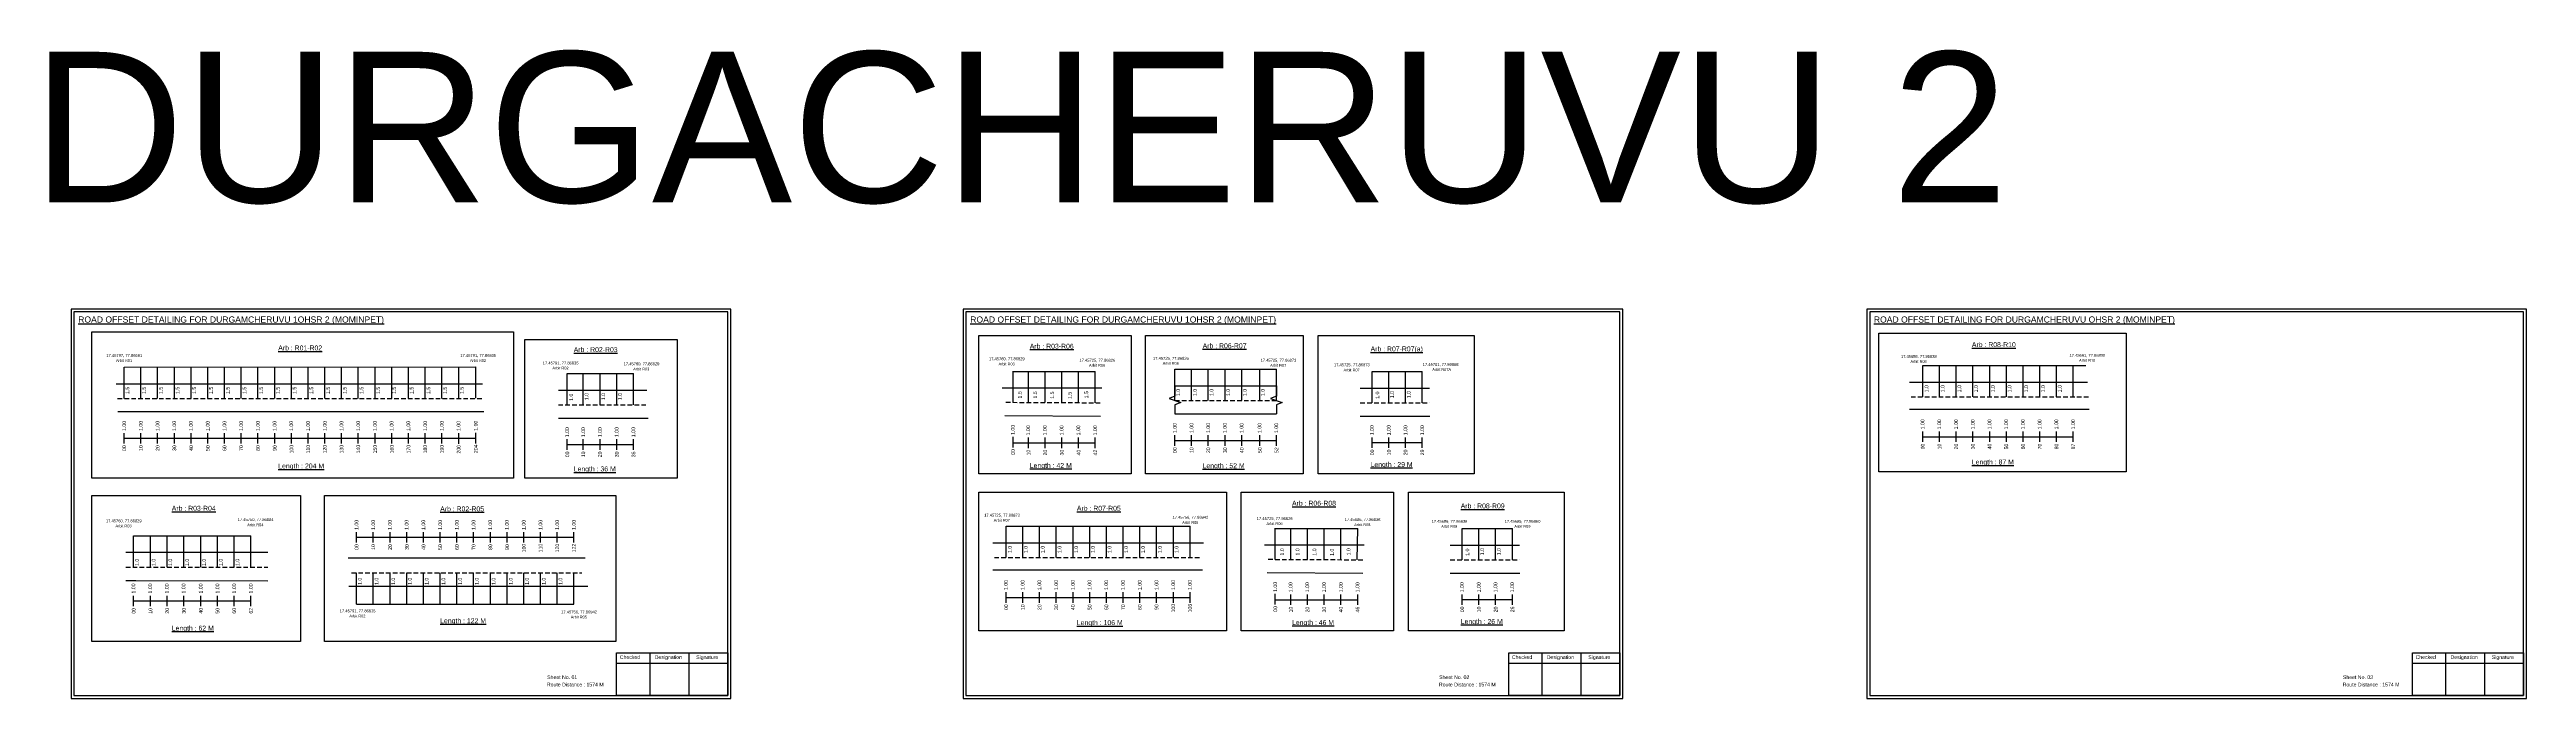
# Model space of a CAD drawing. Header units: inches. Extents: x -117 to 51867, y -12715 to 3423.
# Drawn here: x 28761 to 30775, y -3833 to -3306 of the extents above; entities that cross this region are included whole.
import ezdxf

# ---------------------------------------------------------------- set-up
doc = ezdxf.new("R2010")
doc.units = ezdxf.units.IN
doc.header["$MEASUREMENT"] = 0
doc.linetypes.add('DASHED2', pattern=[0.375, 0.25, -0.125])
doc.layers.add('PDF_Geometry', color=7, linetype='Continuous')
doc.layers.add('PDF_Text', color=5, linetype='Continuous')
doc.styles.add('PDF Arial', font='arial.ttf')
doc.styles.get("Standard").update_dxf_attribs({"font": 'arial.ttf'})

msp = doc.modelspace()

# ---------------------------------------------------------------- linework, layer by layer
at = {"color": 5}
for p, q in [((28821.5, -3564), (29107.6, -3563.8)), ((30284.3, -3562.7), (30417, -3562.7)), ((29181.9, -3569.1), (29235.7, -3569.1)), ((29544.4, -3567.5), (29611.3, -3567.5)), ((29676, -3565.6), (29758.7, -3565.6)), ((29836.4, -3567.5), (29877.2, -3567.5)), ((28829.2, -3701.2), (28924.6, -3701.2)), ((29538.8, -3693.3), (29688.4, -3693.3)), ((29757.7, -3695.2), (29824.7, -3695.2)), ((29909.7, -3695.2), (29950.5, -3695.2)), ((29010.5, -3756.8), (29187.3, -3756.8))]:
    msp.add_line(p, q, dxfattribs=at)
for p, q in [((28821.5, -3589.5), (28821.5, -3564)), ((28835.1, -3589.5), (28835.1, -3564)), ((28848.7, -3589.5), (28848.7, -3564)), ((28862.3, -3589.5), (28862.3, -3564)), ((28875.9, -3589.5), (28875.9, -3564)), ((28889.5, -3589.5), (28889.5, -3564)), ((28903.1, -3589.5), (28903.1, -3564)), ((28916.7, -3589.5), (28916.7, -3564)), ((28930.3, -3589.5), (28930.3, -3564)), ((28943.9, -3589.5), (28943.9, -3564)), ((28957.5, -3589.5), (28957.5, -3564)), ((28971.1, -3589.5), (28971.1, -3564)), ((28984.7, -3589.5), (28984.7, -3564)), ((28998.3, -3589.5), (28998.3, -3564)), ((29011.9, -3589.5), (29011.9, -3564)), ((29025.5, -3589.5), (29025.5, -3564)), ((29039.1, -3589.5), (29039.1, -3564)), ((29052.7, -3589.5), (29052.7, -3564)), ((29066.3, -3589.5), (29066.3, -3564)), ((29079.9, -3589.5), (29079.9, -3564)), ((29093.6, -3589.4), (29093.6, -3564.1)), ((29107.6, -3589.3), (29107.6, -3563.8)), ((30284.3, -3588.2), (30284.3, -3562.7)), ((30297.9, -3588.2), (30297.9, -3562.7)), ((30311.5, -3588.2), (30311.5, -3562.7)), ((30325.1, -3588.2), (30325.1, -3562.7)), ((30338.7, -3588.2), (30338.7, -3562.7)), ((30352.3, -3588.2), (30352.3, -3562.7)), ((30365.9, -3588.2), (30365.9, -3562.7)), ((30379.5, -3588.2), (30379.5, -3562.7)), ((30393.1, -3588.2), (30393.1, -3562.7)), ((30406.7, -3588.2), (30406.7, -3562.7)), ((28815.1, -3577.6), (29113, -3577.6)), ((29174.6, -3582.7), (29246.6, -3582.7)), ((29181.9, -3594.6), (29181.9, -3569.1)), ((29194.9, -3594.6), (29194.9, -3569.1)), ((29208.5, -3594.6), (29208.5, -3569.1)), ((29222.1, -3594.6), (29222.1, -3569.1)), ((29235.7, -3594.6), (29235.7, -3569.1)), ((29616.5, -3581.2), (29535.6, -3581.2)), ((29544.4, -3592.8), (29544.4, -3567.2)), ((29556.9, -3592.8), (29556.9, -3567.5)), ((29570.5, -3592.9), (29570.5, -3567.5)), ((29584.1, -3592.8), (29584.1, -3567.5)), ((29597.7, -3593.1), (29597.7, -3567.5)), ((29611.1, -3593), (29611.3, -3567.5)), ((29676, -3591.2), (29676, -3565.6)), ((29676, -3579.3), (29758.7, -3579.3)), ((29689.6, -3591.2), (29689.6, -3565.6)), ((29703.2, -3591.2), (29703.2, -3565.6)), ((29716.8, -3591.2), (29716.8, -3565.6)), ((29730.4, -3591.2), (29730.4, -3565.6)), ((29745.1, -3591.2), (29745.1, -3565.6)), ((29758.7, -3591.2), (29758.7, -3565.6)), ((29826.6, -3581.1), (29883.1, -3581.1)), ((29836.4, -3593), (29836.4, -3567.5)), ((29850, -3593), (29850, -3567.5)), ((29863.6, -3593), (29863.6, -3567.5)), ((29877.2, -3593), (29877.2, -3567.5)), ((30273.4, -3576.3), (30418.2, -3576.3)), ((28816.4, -3600.2), (29113.9, -3600.2)), ((29174.6, -3605.4), (29247.6, -3605.4)), ((29537.8, -3603.4), (29615.5, -3603.8)), ((29676, -3602), (29758.7, -3602)), ((29826.6, -3603.8), (29883.3, -3603.9)), ((30419.6, -3598.5), (30273.4, -3598.5)), ((28829.2, -3726.7), (28829.2, -3701.2)), ((28842.8, -3726.7), (28842.8, -3701.2)), ((28856.4, -3726.7), (28856.4, -3701.2)), ((28870, -3726.7), (28870, -3701.2)), ((28883.8, -3726.7), (28883.8, -3701.2)), ((28897.4, -3726.7), (28897.4, -3701.2)), ((28911, -3726.7), (28911, -3701.2)), ((28924.6, -3726.7), (28924.6, -3701.2)), ((29538.8, -3718.9), (29538.8, -3693.3)), ((29552.4, -3718.9), (29552.4, -3693.3)), ((29566, -3718.9), (29566, -3693.3)), ((29579.6, -3718.9), (29579.6, -3693.3)), ((29593.2, -3718.9), (29593.2, -3693.3)), ((29606.8, -3718.9), (29606.8, -3693.3)), ((29620.4, -3718.9), (29620.4, -3693.3)), ((29634, -3718.9), (29634, -3693.3)), ((29647.6, -3718.9), (29647.6, -3693.3)), ((29661.2, -3718.9), (29661.2, -3693.3)), ((29674.8, -3718.9), (29674.8, -3693.3)), ((29688.4, -3718.9), (29688.4, -3693.3)), ((29757.7, -3720.4), (29757.7, -3694.9)), ((29770.3, -3720.5), (29770.3, -3695.2)), ((29783.9, -3720.5), (29783.9, -3695.2)), ((29797.5, -3720.5), (29797.5, -3695.2)), ((29811.1, -3720.7), (29811.1, -3695.2)), ((29824.4, -3720.7), (29824.7, -3695.2)), ((29909.7, -3720.7), (29909.7, -3695.2)), ((29923.3, -3720.7), (29923.3, -3695.2)), ((29936.9, -3720.7), (29936.9, -3695.2)), ((29950.5, -3720.7), (29950.5, -3695.2)), ((28938.2, -3714.8), (28822.8, -3714.8)), ((29196.4, -3719.4), (29003.7, -3719.4)), ((29527.9, -3707), (29699.2, -3707)), ((29829.9, -3708.9), (29749, -3708.9)), ((29899.9, -3708.8), (29956.4, -3708.8)), ((28822.8, -3737.5), (28830.9, -3737.5)), ((28830.9, -3737.5), (28938.2, -3737.8)), ((29004.1, -3742.1), (29012.2, -3742.1)), ((29010.5, -3756.8), (29010.5, -3731.3)), ((29012.2, -3742.1), (29198.5, -3742.1)), ((29024.1, -3756.8), (29024.1, -3731.3)), ((29037.7, -3756.8), (29037.7, -3731.3)), ((29051.3, -3756.8), (29051.3, -3731.3)), ((29064.9, -3756.8), (29064.9, -3731.3)), ((29078.5, -3756.8), (29078.5, -3731.3)), ((29092.1, -3756.8), (29092.1, -3731.3)), ((29105.7, -3756.8), (29105.7, -3731.3)), ((29119.3, -3756.8), (29119.3, -3731.3)), ((29132.9, -3756.8), (29132.9, -3731.3)), ((29146.5, -3756.8), (29146.5, -3731.3)), ((29160.1, -3756.8), (29160.1, -3731.3)), ((29173.7, -3756.8), (29173.7, -3731.3)), ((29187.3, -3756.8), (29187.3, -3731.3)), ((29698.6, -3729.2), (29527.9, -3729.2)), ((29751.2, -3731.1), (29828.9, -3731.5)), ((29899.9, -3731.5), (29956.6, -3731.6))]:
    msp.add_line(p, q)
at = {"linetype": 'DASHED2', "ltscale": 15}
for p, q in [((28816.1, -3589.5), (29112.6, -3589.5)), ((29174.6, -3594.6), (29247.1, -3594.6)), ((29538.5, -3592.6), (29616.8, -3593)), ((29676, -3591.2), (29758.7, -3591.2)), ((29826.8, -3593), (29883.1, -3593)), ((30274.7, -3588.2), (30419, -3588.2)), ((28822.8, -3726.7), (28938.2, -3726.7)), ((29529.2, -3718.9), (29696.8, -3718.9)), ((29751.9, -3720.3), (29830.2, -3720.7)), ((29900, -3720.7), (29956.4, -3720.7)), ((29006.3, -3731.3), (29193.6, -3731.3))]:
    msp.add_line(p, q, dxfattribs=at)
at = {"color": 217, "true_color": 0x93278f}
for p, q in [((28821.5, -3626.2), (28821.5, -3617.7)), ((28821.5, -3621.9), (29107.6, -3621.9)), ((28835.1, -3626.2), (28835.1, -3617.7)), ((28848.7, -3626.2), (28848.7, -3617.7)), ((28862.3, -3626.2), (28862.3, -3617.7)), ((28875.9, -3626.2), (28875.9, -3617.7)), ((28889.5, -3626.2), (28889.5, -3617.7)), ((28903.1, -3626.2), (28903.1, -3617.7)), ((28916.7, -3626.2), (28916.7, -3617.7)), ((28930.3, -3626.2), (28930.3, -3617.7)), ((28943.9, -3626.2), (28943.9, -3617.7)), ((28957.5, -3626.2), (28957.5, -3617.7)), ((28971.1, -3626.2), (28971.1, -3617.7)), ((28984.7, -3626.2), (28984.7, -3617.7)), ((28998.3, -3626.2), (28998.3, -3617.7)), ((29011.9, -3626.2), (29011.9, -3617.7)), ((29025.5, -3626.2), (29025.5, -3617.7)), ((29039.1, -3626.2), (29039.1, -3617.7)), ((29052.7, -3626.2), (29052.7, -3617.7)), ((29066.3, -3626.2), (29066.3, -3617.7)), ((29079.9, -3626.2), (29079.9, -3617.7)), ((29093.6, -3626.3), (29093.6, -3617.8)), ((29107.6, -3626), (29107.6, -3617.5)), ((29181.9, -3631.3), (29181.9, -3622.7)), ((29194.9, -3631.3), (29194.9, -3622.7)), ((29208.5, -3631.3), (29208.5, -3622.7)), ((29222.1, -3631.3), (29222.1, -3622.7)), ((29235.7, -3631.3), (29235.7, -3622.7)), ((29544.4, -3629.4), (29544.4, -3620.8)), ((29544.4, -3625.5), (29611.3, -3625.5)), ((29556.9, -3629.8), (29556.9, -3621.2)), ((29570.5, -3629.8), (29570.5, -3621.2)), ((29584.1, -3629.8), (29584.1, -3621.2)), ((29597.7, -3629.8), (29597.7, -3621.2)), ((29611.3, -3629.8), (29611.3, -3621.2)), ((29676, -3627.9), (29676, -3619.3)), ((29676, -3623.6), (29758.7, -3623.6)), ((29689.6, -3627.9), (29689.6, -3619.3)), ((29703.2, -3627.9), (29703.2, -3619.3)), ((29716.8, -3627.9), (29716.8, -3619.3)), ((29730.4, -3627.9), (29730.4, -3619.3)), ((29745.1, -3627.9), (29745.1, -3619.3)), ((29758.7, -3627.9), (29758.7, -3619.3)), ((29836.4, -3629.7), (29836.4, -3621.2)), ((29836.4, -3625.4), (29877.2, -3625.4)), ((29850, -3629.7), (29850, -3621.2)), ((29863.6, -3629.7), (29863.6, -3621.2)), ((29877.2, -3629.7), (29877.2, -3621.2)), ((30284.3, -3624.9), (30284.3, -3616.3)), ((30284.3, -3620.6), (30406.7, -3620.6)), ((30297.9, -3624.9), (30297.9, -3616.3)), ((30311.5, -3624.9), (30311.5, -3616.3)), ((30325.1, -3624.9), (30325.1, -3616.3)), ((30338.7, -3624.9), (30338.7, -3616.3)), ((30352.3, -3624.9), (30352.3, -3616.3)), ((30365.9, -3624.9), (30365.9, -3616.3)), ((30379.5, -3624.9), (30379.5, -3616.3)), ((30393.1, -3624.9), (30393.1, -3616.3)), ((30406.7, -3624.9), (30406.7, -3616.3)), ((29181.9, -3627), (29235.7, -3627)), ((29010.5, -3706.7), (29010.5, -3698.1)), ((29010.5, -3702.4), (29187.3, -3702.3)), ((29024.1, -3706.7), (29024.1, -3698.1)), ((29037.7, -3706.7), (29037.7, -3698.1)), ((29051.3, -3706.7), (29051.3, -3698.1)), ((29064.9, -3706.7), (29064.9, -3698.1)), ((29078.5, -3706.7), (29078.5, -3698.1)), ((29092.1, -3706.7), (29092.1, -3698.1)), ((29105.7, -3706.7), (29105.7, -3698.1)), ((29119.3, -3706.7), (29119.3, -3698.1)), ((29132.9, -3706.7), (29132.9, -3698.1)), ((29146.5, -3706.7), (29146.5, -3698.1)), ((29160.1, -3706.7), (29160.1, -3698.1)), ((29173.7, -3706.7), (29173.7, -3698.1)), ((29187.3, -3706.7), (29187.3, -3698.1)), ((28829.2, -3758.4), (28829.2, -3749.9)), ((28829.2, -3754.2), (28924.6, -3754.1)), ((28842.8, -3758.4), (28842.8, -3749.9)), ((28856.4, -3758.4), (28856.4, -3749.9)), ((28870, -3758.4), (28870, -3749.9)), ((28883.8, -3758.4), (28883.8, -3749.9)), ((28897.4, -3758.4), (28897.4, -3749.9)), ((28911, -3758.4), (28911, -3749.9)), ((28924.6, -3758.4), (28924.6, -3749.9)), ((29538.8, -3755.6), (29538.8, -3747)), ((29538.8, -3751.3), (29688.4, -3751.3)), ((29552.4, -3755.6), (29552.4, -3747)), ((29566, -3755.6), (29566, -3747)), ((29579.6, -3755.6), (29579.6, -3747)), ((29593.2, -3755.6), (29593.2, -3747)), ((29606.8, -3755.6), (29606.8, -3747)), ((29620.4, -3755.6), (29620.4, -3747)), ((29634, -3755.6), (29634, -3747)), ((29647.6, -3755.6), (29647.6, -3747)), ((29661.2, -3755.6), (29661.2, -3747)), ((29674.8, -3755.6), (29674.8, -3747)), ((29688.4, -3755.6), (29688.4, -3747)), ((29757.7, -3757.1), (29757.7, -3748.5)), ((29757.7, -3753.2), (29824.7, -3753.2)), ((29770.3, -3757.4), (29770.3, -3748.9)), ((29783.9, -3757.4), (29783.9, -3748.9)), ((29797.5, -3757.4), (29797.5, -3748.9)), ((29811.1, -3757.4), (29811.1, -3748.9)), ((29824.7, -3757.4), (29824.7, -3748.9)), ((29909.7, -3757.4), (29909.7, -3748.8)), ((29909.7, -3753.1), (29950.5, -3753.1)), ((29923.3, -3757.4), (29923.3, -3748.8)), ((29936.9, -3757.4), (29936.9, -3748.8)), ((29950.5, -3757.4), (29950.5, -3748.8))]:
    msp.add_line(p, q, dxfattribs=at)
for points in [[(28795.3, -3535.3), (29138.2, -3535.3), (29138.2, -3654.3), (28795.3, -3654.3)], [(29147.4, -3541.6), (29271.2, -3541.6), (29271.2, -3654.3), (29147.4, -3654.3)], [(29516.7, -3538.2), (29640.5, -3538.2), (29640.5, -3650.8), (29516.7, -3650.8)], [(29652.2, -3538.2), (29780.3, -3538.2), (29780.3, -3650.8), (29652.2, -3650.8)], [(29792.6, -3538.2), (29919.3, -3538.2), (29919.3, -3650.8), (29792.6, -3650.8)], [(30248.5, -3536.5), (30449.7, -3536.5), (30449.7, -3649.2), (30248.5, -3649.2)], [(29516.7, -3665.8), (29717.9, -3665.8), (29717.9, -3778.5), (29516.7, -3778.5)], [(29730, -3665.8), (29853.8, -3665.8), (29853.8, -3778.5), (29730, -3778.5)], [(29865.9, -3665.8), (29992.6, -3665.8), (29992.6, -3778.5), (29865.9, -3778.5)], [(28795.3, -3668.4), (28964.9, -3668.4), (28964.9, -3787.2), (28795.3, -3787.2)], [(28984.4, -3668.4), (29221.4, -3668.4), (29221.4, -3787.2), (28984.4, -3787.2)]]:
    msp.add_lwpolyline(points, close=True)
at = {"linetype": 'Continuous'}
for points in [[(29676, -3579.3), (29676, -3587.7), (29671.3, -3589.5), (29680.8, -3592.9), (29676, -3594.6), (29676, -3602)], [(29758.7, -3579.3), (29758.7, -3587.7), (29753.9, -3589.5), (29763.4, -3592.9), (29758.7, -3594.6), (29758.7, -3602)]]:
    msp.add_lwpolyline(points, dxfattribs=at)
at = {"layer": 'PDF_Geometry'}
for points in [[(28778.3, -3516.8), (28778.3, -3833.5), (29314.8, -3833.5), (29314.8, -3516.8)], [(28780.6, -3519.1), (28780.6, -3831.1), (29312.4, -3831.1), (29312.4, -3519.1)], [(29503.8, -3516.8), (29503.8, -3833.5), (30040.3, -3833.5), (30040.3, -3516.8)], [(29506.1, -3519.1), (29506.1, -3831.1), (30037.8, -3831.1), (30037.8, -3519.1)], [(30238.8, -3516.8), (30238.8, -3833.5), (30775.2, -3833.5), (30775.2, -3516.8)], [(30241.1, -3519.1), (30241.1, -3831.1), (30772.8, -3831.1), (30772.8, -3519.1)]]:
    msp.add_lwpolyline(points, close=True, dxfattribs=at)
at = {"layer": 'PDF_Geometry', "color": 242, "true_color": 0xcc1f26}
for points in [[(29312.4, -3831.2), (29222, -3831.2), (29222, -3796.5), (29312.4, -3796.5)], [(30037.8, -3831.2), (29947.5, -3831.2), (29947.5, -3796.5), (30037.8, -3796.5)], [(30772.8, -3831.2), (30682.5, -3831.2), (30682.5, -3796.5), (30772.8, -3796.5)]]:
    msp.add_lwpolyline(points, close=True, dxfattribs=at)
for points in [[(29222, -3804.9), (29312.4, -3804.9)], [(29249, -3796.5), (29249, -3831.2)], [(29280.7, -3796.5), (29280.7, -3831.2)], [(29947.5, -3804.9), (30037.8, -3804.9)], [(29974.5, -3796.5), (29974.5, -3831.2)], [(30006.2, -3796.5), (30006.2, -3831.2)], [(30682.5, -3804.9), (30772.8, -3804.9)], [(30709.5, -3796.5), (30709.5, -3831.2)], [(30741.2, -3796.5), (30741.2, -3831.2)]]:
    msp.add_lwpolyline(points, dxfattribs=at)

# ---------------------------------------------------------------- texts
for s, height, p in [('DURGACHERUVU 2', 122.535, (28746.7, -3430.1)), ('Sheet No. 01', 3, (29165.5, -3817.7)), ('Route Distance : 1574 M', 3, (29165.3, -3823.7)), ('Route Distance : 1574 M', 3, (29890.8, -3823.7)), ('Sheet No. 02', 3, (29891, -3817.7)), ('Route Distance : 1574 M', 3, (30625.8, -3823.7)), ('Sheet No. 03', 3, (30626, -3817.7))]:
    msp.add_text(s, height=height).set_placement(p)
at = {"color": 242, "true_color": 0xcd2027}
for s, height, p in [('%%UROAD OFFSET DETAILING FOR DURGAMCHERUVU 1OHSR 2 (MOMINPET)', 5, (28784.1, -3527.8)), ('%%UROAD OFFSET DETAILING FOR DURGAMCHERUVU 1OHSR 2 (MOMINPET)', 5, (29509.6, -3527.8)), ('%%UROAD OFFSET DETAILING FOR DURGAMCHERUVU OHSR 2 (MOMINPET)', 5, (30244.5, -3527.8)), ('%%UArb : R03-R06', 4, (29558, -3549)), ('%%UArb : R06-R07', 4, (29698.6, -3548.7)), ('%%UArb : R08-R10', 4, (30324.2, -3547.7)), ('%%UArb : R01-R02', 4, (28946.8, -3550.4)), ('%%UArb : R02-R03', 4, (29187.1, -3551.8)), ('%%UArb : R07-R07(a)', 4, (29835.2, -3551.2)), ('%%ULength : 204 M', 4, (28946.8, -3646.4)), ('%%ULength : 36 M', 4, (29187.1, -3648.8)), ('%%ULength : 42 M', 4, (29558, -3646)), ('%%ULength : 52 M', 4, (29698.6, -3646.2)), ('%%ULength : 29 M', 4, (29835.2, -3645.2)), ('%%ULength : 87 M', 4, (30324.2, -3643.2)), ('%%UArb : R03-R04', 4, (28860.2, -3680.8)), ('%%UArb : R02-R05', 4, (29078.5, -3681.3)), ('%%UArb : R07-R05', 4, (29596.3, -3680.8)), ('%%UArb : R06-R08', 4, (29771.3, -3676.7)), ('%%UArb : R08-R09', 4, (29908.5, -3678.9)), ('%%ULength : 62 M', 4, (28860.2, -3778.3)), ('%%ULength : 122 M', 4, (29078.5, -3772.3)), ('%%ULength : 106 M', 4, (29596.3, -3773.8)), ('%%ULength : 46 M', 4, (29771.3, -3773.7)), ('%%ULength : 26 M', 4, (29908.5, -3772.9))]:
    msp.add_text(s, height=height, dxfattribs=at).set_placement(p)
at = {"color": 5}
for s, height, p in [('17.45797, 77.86681', 2.34, (28807, -3555.7)), ('Arbit R01', 2.25, (28814.8, -3559.8)), ('17.45791, 77.86835', 2.34, (29094.9, -3555.7)), ('Arbit R02', 2.25, (29102.7, -3559.8)), ('17.45791, 77.86835', 2.34, (29161.9, -3561.8)), ('Arbit R02', 2.25, (29169.8, -3565.9)), ('17.45760, 77.86829', 2.34, (29227.7, -3562.5)), ('Arbit R03', 2.25, (29235.5, -3566.7)), ('17.45760, 77.86829', 2.34, (29524.8, -3558.4)), ('Arbit R03', 2.25, (29532.6, -3562.6)), ('17.45725, 77.86826', 2.34, (29598.4, -3559.6)), ('Arbit R06', 2.25, (29606.2, -3563.7)), ('17.45725, 77.86826', 2.34, (29658.2, -3558)), ('Arbit R06', 2.25, (29666.1, -3562.1)), ('17.45725, 77.86873', 2.34, (29745.7, -3559.6)), ('Arbit R07', 2.25, (29753.5, -3563.7)), ('17.45725, 77.86873', 2.34, (29805.4, -3563.3)), ('Arbit R07', 2.25, (29813.2, -3567.5)), ('17.45701, 77.86868', 2.34, (29877.6, -3563)), ('Arbit R07A', 2.25, (29885.4, -3567.1)), ('17.45686, 77.86838', 2.34, (30266.5, -3556.5)), ('Arbit R08', 2.25, (30274.3, -3560.6)), ('17.45661, 77.86890', 2.34, (30403.6, -3555.6)), ('Arbit R10', 2.25, (30411.4, -3559.7)), ('17.45725, 77.86873', 2.34, (29520.9, -3685.6)), ('17.45756, 77.86942', 2.34, (29674.1, -3687.3)), ('17.45725, 77.86826', 2.34, (29742.6, -3688.3)), ('17.45760, 77.86829', 2.34, (28806.6, -3690.2)), ('Arbit R03', 2.25, (28814.4, -3694.3)), ('17.45750, 77.86884', 2.34, (28913.8, -3689.2)), ('Arbit R04', 2.25, (28921.6, -3693.4)), ('Arbit R07', 2.25, (29528.7, -3689.7)), ('Arbit R05', 2.25, (29682, -3691.5)), ('Arbit R06', 2.25, (29750.5, -3692.4)), ('17.45686, 77.86838', 2.34, (29814.1, -3689.2)), ('Arbit R08', 2.25, (29821.9, -3693.3)), ('17.45686, 77.86838', 2.34, (29884.8, -3690.6)), ('Arbit R08', 2.25, (29892.6, -3694.7)), ('17.45685, 77.86860', 2.34, (29944.2, -3690.6)), ('Arbit R09', 2.25, (29952.1, -3694.7)), ('17.45791, 77.86835', 2.34, (28996.8, -3763.4)), ('Arbit R02', 2.25, (29004.6, -3767.5)), ('17.45756, 77.86942', 2.34, (29176.9, -3764.3)), ('Arbit R05', 2.25, (29184.7, -3768.4))]:
    msp.add_text(s, height=height, dxfattribs=at).set_placement(p)
for s, p in [('1.5', (28825.6, -3585.8)), ('1.5', (28839.2, -3585.8)), ('1.5', (28852.8, -3585.8)), ('1.5', (28866.4, -3585.8)), ('1.5', (28880, -3585.8)), ('1.5', (28893.6, -3585.8)), ('1.5', (28907.2, -3585.8)), ('1.5', (28920.8, -3585.8)), ('1.5', (28934.4, -3585.8)), ('1.5', (28948, -3585.8)), ('1.5', (28961.6, -3585.8)), ('1.5', (28975.2, -3585.8)), ('1.5', (28988.8, -3585.8)), ('1.5', (29002.4, -3585.8)), ('1.5', (29016, -3585.8)), ('1.5', (29029.6, -3585.8)), ('1.5', (29042.5, -3585.8)), ('1.5', (29056.8, -3585.8)), ('1.5', (29070.4, -3585.8)), ('1.5', (29084, -3585.8)), ('1.5', (29097.6, -3585.9)), ('1.0', (29199, -3590.9)), ('1.0', (29212.6, -3590.9)), ('1.0', (29226.2, -3590.9)), ('1.5', (29551.3, -3589.5)), ('1.5', (29563.9, -3589.5)), ('1.5', (29577.7, -3589.7)), ('1.5', (29592, -3589.9)), ('1.5', (29605.5, -3589.4)), ('1.0', (29680.1, -3587.5)), ('1.0', (29693.7, -3587.5)), ('1.0', (29707.3, -3587.5)), ('1.0', (29720.9, -3587.5)), ('1.0', (29734.5, -3587.5)), ('1.0', (29749.1, -3587.5)), ('1.0', (29842.2, -3589.7)), ('1.0', (29854.1, -3589.3)), ('1.0', (29867.7, -3589.3)), ('1.0', (30288.8, -3584.5)), ('1.0', (30301.9, -3584.5)), ('1.0', (30315.5, -3584.5)), ('1.0', (30329.1, -3584.5)), ('1.0', (30342.7, -3584.5)), ('1.0', (30356.3, -3584.5)), ('1.0', (30369.9, -3584.5)), ('1.0', (30383.5, -3584.5)), ('1.0', (30397.1, -3584.5)), ('1.0', (29186.5, -3591.4)), ('1.0', (28833.4, -3725.7)), ('1.0', (28846.9, -3725.7)), ('1.0', (28860.5, -3725.7)), ('1.0', (28874.1, -3725.7)), ('1.0', (28887.9, -3725.7)), ('1.0', (28901.5, -3725.7)), ('1.0', (28915.1, -3725.7)), ('1.0', (29543.3, -3715.2)), ('1.0', (29556.4, -3715.2)), ('1.0', (29570, -3715.2)), ('1.0', (29583.6, -3715.2)), ('1.0', (29597.2, -3715.2)), ('1.0', (29610.8, -3715.2)), ('1.0', (29624.4, -3715.2)), ('1.0', (29638, -3715.2)), ('1.0', (29651.6, -3715.2)), ('1.0', (29665.2, -3715.2)), ('1.0', (29678.8, -3715.2)), ('1.0', (29764.7, -3717.2)), ('1.0', (29777.3, -3717.2)), ('1.0', (29791, -3717.3)), ('1.0', (29805.3, -3717.5)), ('1.0', (29818.8, -3717.1)), ('1.0', (29915.4, -3717.4)), ('1.0', (29927.4, -3717)), ('1.0', (29941, -3717)), ('1.0', (29014.7, -3741.1)), ('1.0', (29028.2, -3741.1)), ('1.0', (29041.8, -3741.1)), ('1.0', (29055.4, -3741.1)), ('1.0', (29069, -3741.1)), ('1.0', (29082.6, -3741.1)), ('1.0', (29096.2, -3741.1)), ('1.0', (29109.8, -3741.1)), ('1.0', (29123.4, -3741.1)), ('1.0', (29137.4, -3741.1)), ('1.0', (29150.6, -3741.1)), ('1.0', (29164.2, -3741.1)), ('1.0', (29177.8, -3741.1))]:
    msp.add_text(s, height=3, rotation=90).set_placement(p)
at = {"color": 217, "true_color": 0x93278f}
for s, p in [('1.00', (28822.9, -3615.9)), ('1.00', (28836.5, -3615.9)), ('1.00', (28850.1, -3615.9)), ('1.00', (28863.7, -3615.9)), ('1.00', (28877.3, -3615.9)), ('1.00', (28890.9, -3615.9)), ('1.00', (28904.5, -3615.9)), ('1.00', (28918.1, -3615.9)), ('1.00', (28931.7, -3615.9)), ('1.00', (28945.3, -3615.9)), ('1.00', (28958.9, -3615.9)), ('1.00', (28972.5, -3615.9)), ('1.00', (28986.1, -3615.9)), ('1.00', (28999.7, -3615.9)), ('1.00', (29013.3, -3615.9)), ('1.00', (29026.9, -3615.9)), ('1.00', (29040.5, -3615.9)), ('1.00', (29054.1, -3615.9)), ('1.00', (29067.7, -3615.9)), ('1.00', (29081.3, -3615.9)), ('1.00', (29094.9, -3616)), ('1.00', (29108.9, -3615.7)), ('1.00', (29183.2, -3621)), ('1.00', (29196.3, -3621)), ('1.00', (29209.9, -3621)), ('1.00', (29223.5, -3621)), ('1.00', (29237.1, -3621)), ('1.00', (29545.7, -3619.1)), ('1.00', (29558.2, -3619.5)), ('1.00', (29571.8, -3619.5)), ('1.00', (29585.4, -3619.5)), ('1.00', (29599, -3619.5)), ('1.00', (29612.6, -3619.5)), ('1.00', (29677.4, -3617.6)), ('1.00', (29691, -3617.6)), ('1.00', (29704.6, -3617.6)), ('1.00', (29718.2, -3617.6)), ('1.00', (29731.8, -3617.6)), ('1.00', (29746.4, -3617.6)), ('1.00', (29760, -3617.6)), ('1.00', (29837.8, -3619.4)), ('1.00', (29851.4, -3619.4)), ('1.00', (29865, -3619.4)), ('1.00', (29878.6, -3619.4)), ('1.00', (30285.6, -3614.6)), ('1.00', (30299.2, -3614.6)), ('1.00', (30312.8, -3614.6)), ('1.00', (30326.4, -3614.6)), ('1.00', (30340, -3614.6)), ('1.00', (30353.6, -3614.6)), ('1.00', (30367.2, -3614.6)), ('1.00', (30380.8, -3614.6)), ('1.00', (30394.4, -3614.6)), ('1.00', (30408, -3614.6)), ('00', (28823, -3632.2)), ('10', (28836.6, -3632.2)), ('20', (28850.2, -3632.2)), ('30', (28863.8, -3632.2)), ('40', (28877.4, -3632.2)), ('50', (28891, -3632.2)), ('60', (28904.6, -3632.2)), ('70', (28918.2, -3632.2)), ('80', (28931.8, -3632.2)), ('90', (28945.4, -3632.2)), ('100', (28959, -3634.2)), ('110', (28972.6, -3634.2)), ('120', (28986.2, -3634.2)), ('130', (28999.8, -3634.2)), ('140', (29013.4, -3634.2)), ('150', (29027, -3634.2)), ('160', (29040.6, -3634.2)), ('170', (29054.2, -3634.2)), ('180', (29067.8, -3634.2)), ('190', (29081.4, -3634.2)), ('200', (29095, -3634.3)), ('204', (29109, -3634)), ('00', (29183.4, -3637.3)), ('10', (29196.4, -3637.3)), ('20', (29210, -3637.3)), ('30', (29223.6, -3637.3)), ('36', (29237.2, -3637.3)), ('00', (29545.9, -3635.4)), ('10', (29558.4, -3635.8)), ('20', (29572, -3635.8)), ('30', (29585.6, -3635.8)), ('40', (29599.2, -3635.8)), ('42', (29612.8, -3635.8)), ('00', (29677.5, -3633.9)), ('10', (29691.1, -3633.9)), ('20', (29704.7, -3633.9)), ('30', (29718.3, -3633.9)), ('40', (29731.9, -3633.9)), ('50', (29746.6, -3633.9)), ('52', (29760.2, -3633.9)), ('00', (29837.9, -3635.7)), ('10', (29851.5, -3635.7)), ('20', (29865.1, -3635.7)), ('29', (29878.7, -3635.7)), ('00', (30285.7, -3630.9)), ('10', (30299.3, -3630.9)), ('20', (30312.9, -3630.9)), ('30', (30326.5, -3630.9)), ('40', (30340.1, -3630.9)), ('50', (30353.7, -3630.9)), ('60', (30367.3, -3630.9)), ('70', (30380.9, -3630.9)), ('80', (30394.5, -3630.9)), ('87', (30408.1, -3630.9)), ('1.00', (29011.9, -3696.4)), ('1.00', (29025.5, -3696.4)), ('1.00', (29039.1, -3696.4)), ('1.00', (29052.7, -3696.4)), ('1.00', (29066.3, -3696.4)), ('1.00', (29079.9, -3696.4)), ('1.00', (29093.5, -3696.4)), ('1.00', (29107.1, -3696.4)), ('1.00', (29120.7, -3696.4)), ('1.00', (29134.3, -3696.4)), ('1.00', (29147.9, -3696.4)), ('1.00', (29161.5, -3696.4)), ('1.00', (29175.1, -3696.4)), ('1.00', (29188.7, -3696.4)), ('00', (29012, -3712.7)), ('10', (29025.6, -3712.7)), ('20', (29039.2, -3712.7)), ('30', (29052.8, -3712.7)), ('40', (29066.4, -3712.7)), ('50', (29080, -3712.7)), ('60', (29093.6, -3712.7)), ('70', (29107.2, -3712.7)), ('80', (29120.8, -3712.7)), ('90', (29134.4, -3712.7)), ('100', (29148, -3714.6)), ('110', (29161.6, -3714.6)), ('120', (29175.2, -3714.6)), ('122', (29188.8, -3714.6)), ('1.00', (28830.5, -3748.1)), ('1.00', (28844.1, -3748.1)), ('1.00', (28857.7, -3748.1)), ('1.00', (28871.3, -3748.1)), ('1.00', (28885.2, -3748.1)), ('1.00', (28898.8, -3748.1)), ('1.00', (28912.4, -3748.1)), ('1.00', (28926, -3748.1)), ('1.00', (29540.1, -3745.3)), ('1.00', (29553.7, -3745.3)), ('1.00', (29567.3, -3745.3)), ('1.00', (29580.9, -3745.3)), ('1.00', (29594.5, -3745.3)), ('1.00', (29608.1, -3745.3)), ('1.00', (29621.7, -3745.3)), ('1.00', (29635.3, -3745.3)), ('1.00', (29648.9, -3745.3)), ('1.00', (29662.5, -3745.3)), ('1.00', (29676.1, -3745.3)), ('1.00', (29689.7, -3745.3)), ('1.00', (29759.1, -3746.8)), ('1.00', (29771.6, -3747.1)), ('1.00', (29785.2, -3747.1)), ('1.00', (29798.8, -3747.1)), ('1.00', (29812.4, -3747.1)), ('1.00', (29826, -3747.1)), ('1.00', (29911, -3747.1)), ('1.00', (29924.6, -3747.1)), ('1.00', (29938.2, -3747.1)), ('1.00', (29951.8, -3747.1)), ('00', (28830.7, -3764.5)), ('10', (28844.3, -3764.5)), ('20', (28857.9, -3764.5)), ('30', (28871.5, -3764.5)), ('40', (28885.3, -3764.5)), ('50', (28898.9, -3764.5)), ('60', (28912.5, -3764.5)), ('62', (28926.1, -3764.5)), ('00', (29540.2, -3761.6)), ('10', (29553.8, -3761.6)), ('20', (29567.4, -3761.6)), ('30', (29581, -3761.6)), ('40', (29594.6, -3761.6)), ('50', (29608.2, -3761.6)), ('60', (29621.8, -3761.6)), ('70', (29635.4, -3761.6)), ('80', (29649, -3761.6)), ('90', (29662.6, -3761.6)), ('100', (29676.2, -3763.5)), ('106', (29689.8, -3763.5)), ('00', (29759.2, -3763.1)), ('10', (29771.7, -3763.5)), ('20', (29785.3, -3763.5)), ('30', (29798.9, -3763.5)), ('40', (29812.5, -3763.5)), ('46', (29826.1, -3763.5)), ('00', (29911.2, -3763.4)), ('10', (29924.8, -3763.4)), ('20', (29938.4, -3763.4)), ('26', (29952, -3763.4))]:
    msp.add_text(s, height=3, rotation=90, dxfattribs=at).set_placement(p)
at = {"layer": 'PDF_Text', "color": 7, "attachment_point": 7, "style": 'PDF Arial'}
for s, insert, char_height in [('Checked', (29224.6, -3801.4), 3), ('Designation', (29253, -3802.3), 3.001), ('Signature', (29286.7, -3802.3), 3), ('Checked', (29950.1, -3801.4), 3), ('Designation', (29978.5, -3802.3), 3.001), ('Signature', (30012.2, -3802.3), 3), ('Checked', (30685.1, -3801.4), 3), ('Designation', (30713.5, -3802.3), 3.001), ('Signature', (30747.1, -3802.3), 3)]:
    msp.add_mtext(s, dxfattribs=dict(at, insert=insert, char_height=char_height))

doc.saveas('drawing.dxf')
